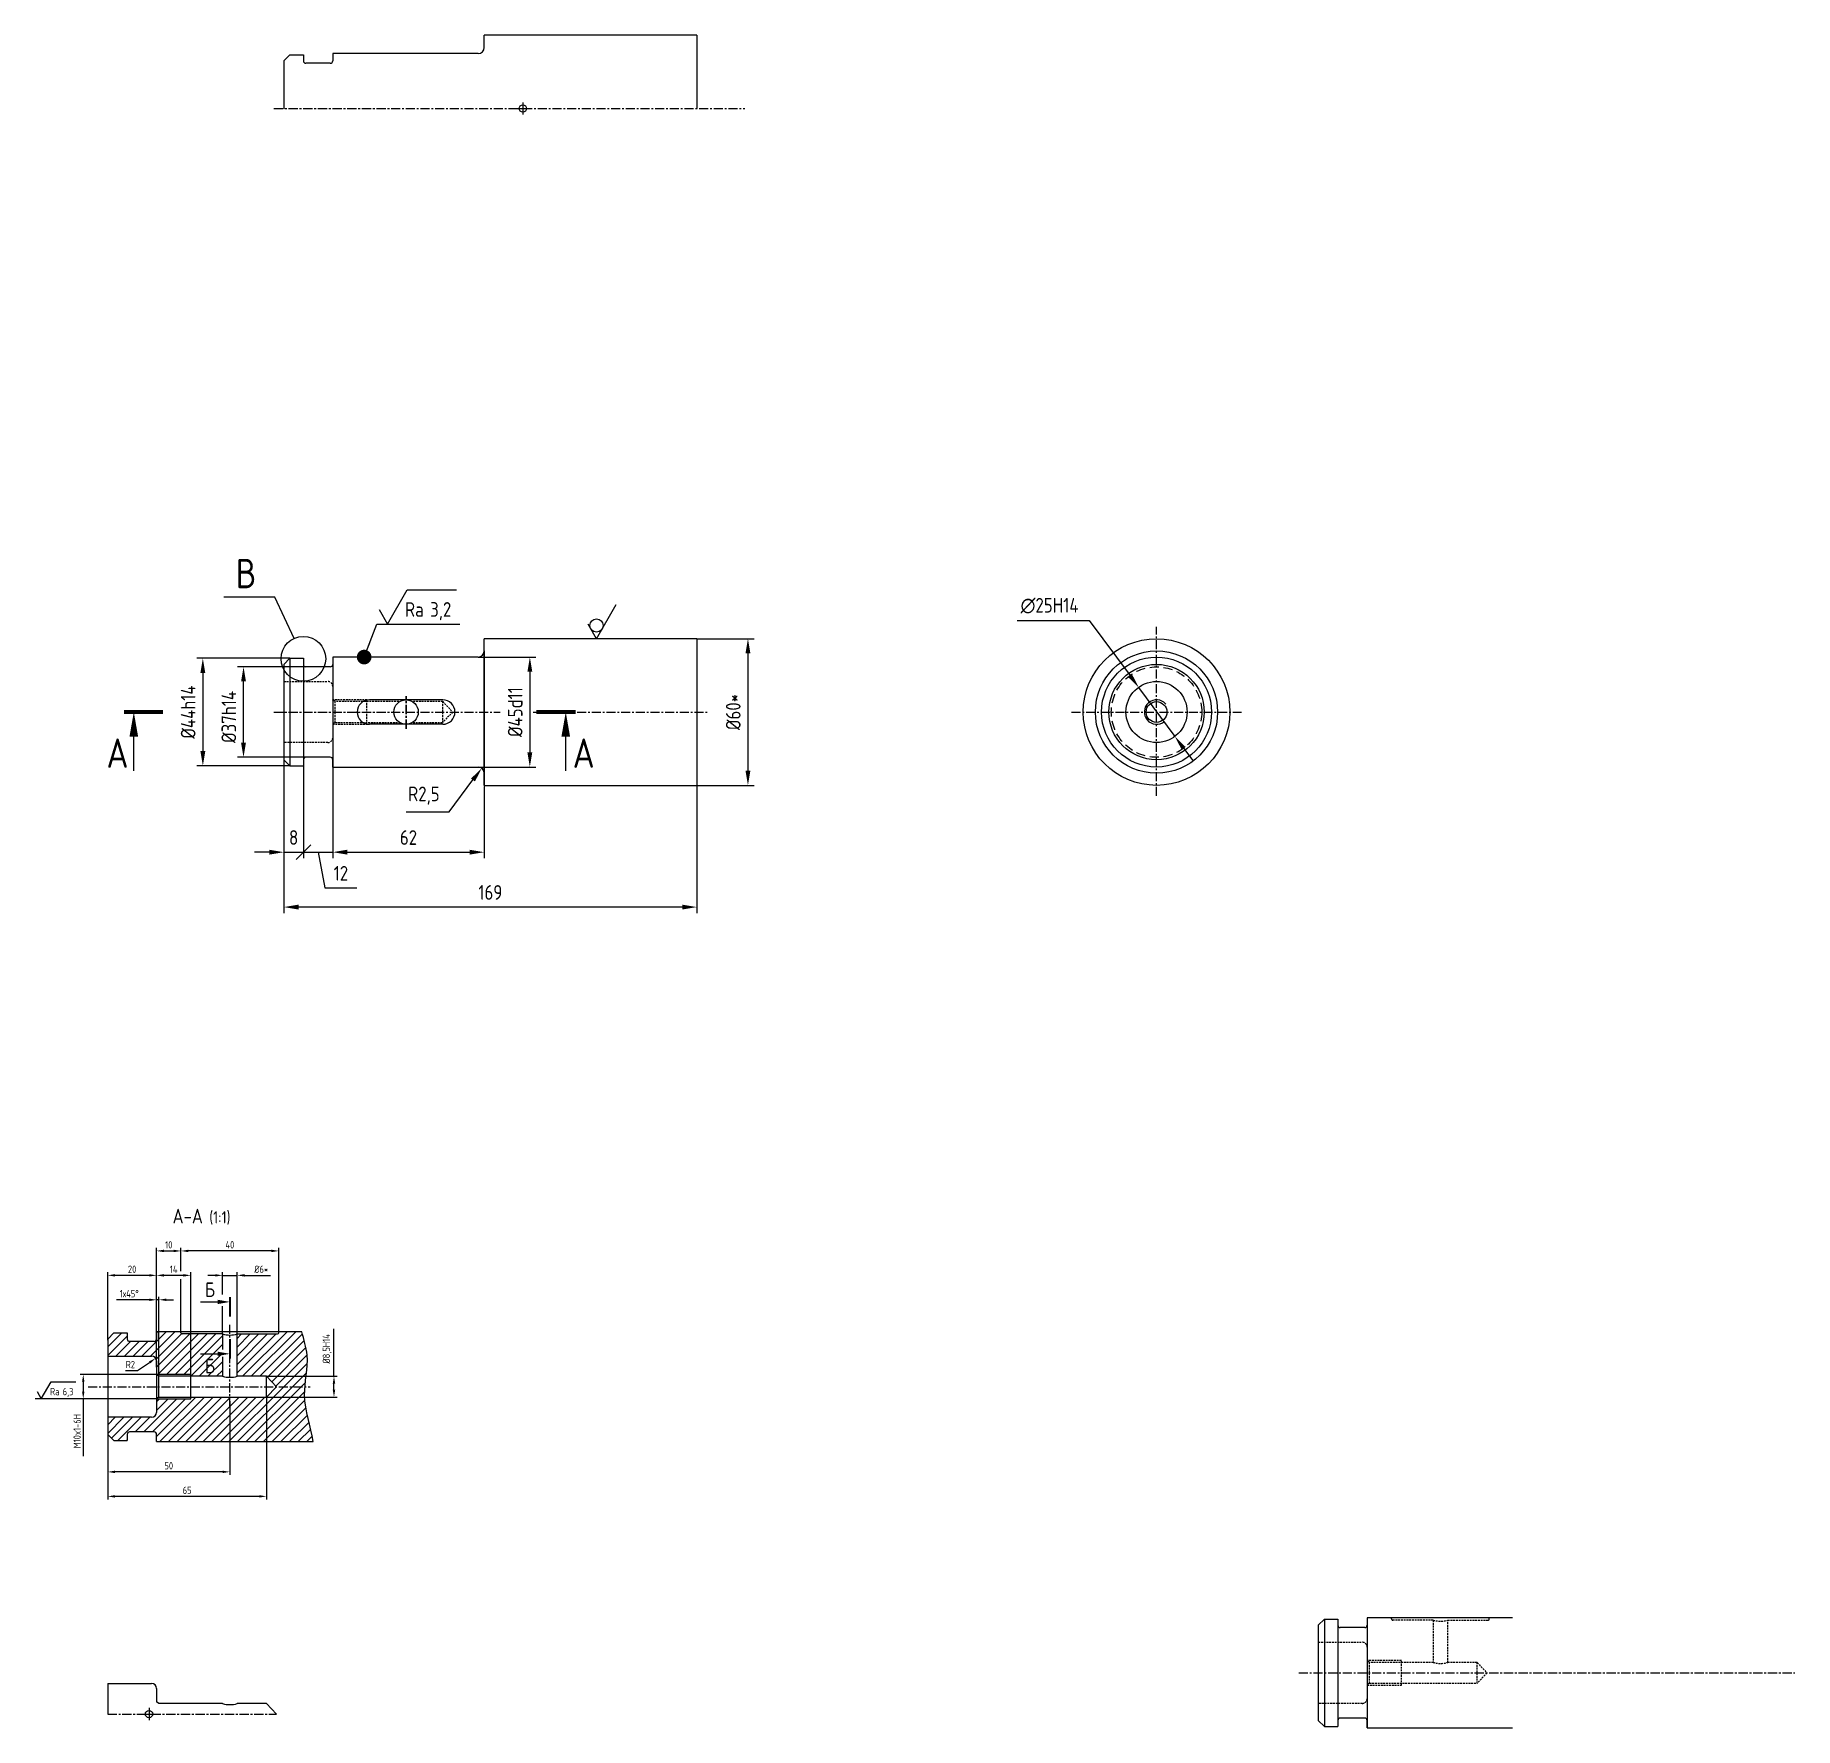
# Model space of a CAD drawing. Header units: millimetres. Extents: x -8691 to -7552, y 71657 to 72350.
# Drawn here: x -8272 to -7552, y 71657 to 72350 of the extents above; entities that cross this region are included whole.
import ezdxf
from ezdxf.enums import TextEntityAlignment as Align

# ---------------------------------------------------------------- set-up
doc = ezdxf.new("R2010")
doc.units = ezdxf.units.MM
doc.header["$LTSCALE"] = 3
doc.header["$MEASUREMENT"] = 0
doc.linetypes.add('CENTER', pattern=[2, 1.25, -0.25, 0.25, -0.25])
doc.linetypes.add('HIDDEN', pattern=[0.375, 0.25, -0.125])
for name, color, linetype in [('Bord', 1, 'Continuous'), ('CEN', 5, 'CENTER'), ('Cont', 6, 'Continuous'), ('DIM', 7, 'Continuous'), ('HATCH', 2, 'Continuous'), ('HIDE', 2, 'HIDDEN'), ('Text', 3, 'Continuous'), ('Textb', 6, 'Continuous')]:
    doc.layers.add(name, color=color, linetype=linetype)
doc.styles.add('Style1', font='romans.shx', dxfattribs={"width": 0.8})
doc.dimstyles.new('LIN2', dxfattribs={"dimtxt": 3, "dimasz": 3, "dimexe": 1.5, "dimexo": 0, "dimgap": 1.5, "dimtad": 1, "dimzin": 9, "dimtxsty": 'Style1', "dimcen": 0, "dimclrt": 3, "dimadec": 0, "dimazin": 0, "dimtfac": 0.67, "dimtmove": 0, "dimatfit": 3, "dimfxl": 1, "dimtolj": 1, "dimtzin": 9, "dimarcsym": 0})
doc.dimstyles.new('Lin_2.5', dxfattribs={"dimscale": 2.5, "dimtxt": 3, "dimasz": 3, "dimexe": 1.25, "dimexo": 0, "dimgap": 1.5, "dimtad": 1, "dimdec": 0, "dimrnd": 0.0005, "dimtxsty": 'Style1', "dimcen": 2.5, "dimclrt": 3, "dimadec": 0, "dimazin": 0, "dimtfac": 1, "dimtdec": 0, "dimtmove": 0, "dimatfit": 3, "dimldrblk": 'DOT', "dimfxl": 1, "dimarcsym": 0})
doc.dimstyles.new('Lin_2_1', dxfattribs={"dimscale": 2, "dimtxt": 3, "dimasz": 3, "dimexe": 1.25, "dimexo": 0, "dimgap": 1, "dimtad": 1, "dimtoh": 1, "dimdec": 0, "dimrnd": 0.0005, "dimtxsty": 'Style1', "dimcen": 2.5, "dimclrt": 3, "dimadec": 0, "dimazin": 0, "dimtfac": 1, "dimtdec": 0, "dimtmove": 0, "dimatfit": 3, "dimldrblk": 'DOT', "dimfxl": 1, "dimarcsym": 0})
doc.dimstyles.new('Lin_2_topach', dxfattribs={"dimscale": 2, "dimtxt": 3, "dimasz": 3, "dimexe": 1.25, "dimexo": 0, "dimgap": 1, "dimtad": 1, "dimdec": 3, "dimrnd": 0.0005, "dimtxsty": 'Style1', "dimcen": 2.5, "dimclrt": 3, "dimadec": 0, "dimazin": 0, "dimtfac": 1, "dimtdec": 3, "dimtmove": 0, "dimatfit": 3, "dimldrblk": 'DOT', "dimfxl": 1, "dimarcsym": 0})
doc.dimstyles.new('Rad', dxfattribs={"dimtxt": 3, "dimasz": 3, "dimexe": 1.25, "dimexo": 0, "dimgap": 1, "dimtad": 1, "dimtoh": 1, "dimdec": 3, "dimrnd": 0.0005, "dimtxsty": 'Style1', "dimcen": 2.5, "dimclrt": 3, "dimadec": 0, "dimazin": 0, "dimtfac": 1, "dimtdec": 3, "dimtmove": 0, "dimatfit": 3, "dimfxl": 1, "dimarcsym": 0})
doc.dimstyles.new('RAD2', dxfattribs={"dimtxt": 3, "dimasz": 3, "dimexe": 1.5, "dimexo": 0, "dimgap": 1.5, "dimtad": 2, "dimtoh": 1, "dimzin": 9, "dimdsep": 46, "dimtxsty": 'Style1', "dimcen": 0, "dimclrt": 3, "dimadec": 0, "dimazin": 0, "dimtfac": 1, "dimtix": 1, "dimtmove": 1, "dimatfit": 3, "dimfxl": 1, "dimtolj": 1, "dimtzin": 9, "dimarcsym": 0})
pattern_1 = [(45, (-152.0613, 0), (-1.76776695, 1.76776695), [])]

msp = doc.modelspace()

# ---------------------------------------------------------------- blocks, each defined once
blk = doc.blocks.new('*D22')
at = {"layer": 'Defpoints', "color": 0, "transparency": 16777216}
for p in [(-7820, 72083.08), (-7805.16, 72062.96)]:
    blk.add_point(p, dxfattribs=at)
at = {"layer": 'DIM', "color": 0, "lineweight": -2, "transparency": 16777216}
for p, q in [((-7869.75, 72110.52), (-7840.23, 72110.52)), ((-7840.23, 72110.52), (-7823.56, 72087.91)), ((-7805.16, 72062.96), (-7820, 72083.08)), ((-7801.6, 72058.14), (-7798.04, 72053.31))]:
    blk.add_line(p, q, dxfattribs=at)
at = {"layer": 'DIM', "color": 0, "transparency": 16777216}
for points in [[(-7822.76, 72088.51), (-7824.37, 72087.32), (-7820, 72083.08)], [(-7800.8, 72058.73), (-7802.41, 72057.54), (-7805.16, 72062.96)]]:
    blk.add_solid(points, dxfattribs=at)
at = {"layer": 'DIM', "color": 3, "transparency": 16777216, "insert": (-7856.49, 72116.52), "char_height": 6, "attachment_point": 5, "style": 'Style1'}
blk.add_mtext('\\A1;∅25H14', dxfattribs=at)
blk = doc.blocks.new('ZNAK17')
at = {"layer": 'Text', "style": 'Style1', "width": 0.8}
blk.add_attdef('1', (4.05, -1.31), '', height=3, dxfattribs=at)
at = {"layer": 'Textb', "style": 'Style1', "width": 0.8}
blk.add_attdef('А', text='', height=6, dxfattribs=at).set_placement((3.96, 0.07), align=Align.RIGHT)
blk.add_attdef('SC', (6.6, 0.07), '', height=5, dxfattribs=at)
blk = doc.blocks.new('ZNAK01')
at = {"layer": 'Textb', "style": 'Style1', "width": 0.8}
blk.add_attdef('А', text='', height=6, dxfattribs=at).set_placement((3.95, -0.02), align=Align.RIGHT)
blk.add_attdef('SC(1)', (5.07, -0.02), '', height=5, dxfattribs=at)
blk = doc.blocks.new('sherISO_04')
at = {"layer": 'Text'}
blk.add_line((4.04, 7), (14.12, 7), dxfattribs=at)
blk.add_lwpolyline([(-1.73, 3), (0, 0), (4.04, 7)], dxfattribs=at)
at = {"layer": 'Text', "style": 'Style1', "width": 0.8}
blk.add_text('Ra', height=3, dxfattribs=at).set_placement((3.58, 1.5))
blk.add_attdef('3,2', (8.73, 1.5), '', height=3, dxfattribs=at)
blk = doc.blocks.new('sherISO_09')
at = {"layer": 'Text'}
for q in [(4.04, 7), (-1.73, 3)]:
    blk.add_line((0, 0), q, dxfattribs=at)
blk.add_circle((0, 2.71), 1.35, dxfattribs=at)
blk = doc.blocks.new('*D29')
at = {"layer": 'Defpoints', "color": 0, "transparency": 16777216}
for p in [(-8000.81, 72103.01), (-8000.81, 72043.01), (-7979.91, 72043.01)]:
    blk.add_point(p, dxfattribs=at)
at = {"layer": 'DIM', "color": 0, "lineweight": -2, "transparency": 16777216}
for p, q in [((-8000.81, 72103.01), (-7977.41, 72103.01)), ((-7979.91, 72097.01), (-7979.91, 72049.01)), ((-8000.81, 72043.01), (-7977.41, 72043.01))]:
    blk.add_line(p, q, dxfattribs=at)
at = {"layer": 'DIM', "color": 0, "transparency": 16777216}
for points in [[(-7980.91, 72097.01), (-7978.91, 72097.01), (-7979.91, 72103.01)], [(-7980.91, 72049.01), (-7978.91, 72049.01), (-7979.91, 72043.01)]]:
    blk.add_solid(points, dxfattribs=at)
at = {"layer": 'DIM', "color": 3, "transparency": 16777216, "insert": (-7985.91, 72073.01), "char_height": 6, "attachment_point": 5, "rotation": 90, "style": 'Style1'}
blk.add_mtext('%%C60*', dxfattribs=at)
blk = doc.blocks.new('_Dot')
at = {"color": 0, "linetype": 'ByBlock', "lineweight": -2}
blk.add_line((-0.5, 0), (-1, 0), dxfattribs=at)
at = {"color": 0, "linetype": 'ByBlock', "const_width": 0.5}
blk.add_lwpolyline([(-0.25, 0, 1), (0.25, 0, 1)], format="xyb", close=True, dxfattribs=at)
blk = doc.blocks.new('*D30')
at = {"layer": 'Defpoints', "color": 0, "transparency": 16777216}
for p in [(-8186.32, 72091.52), (-8160.81, 72091.52), (-8160.81, 72054.52)]:
    blk.add_point(p, dxfattribs=at)
at = {"layer": 'DIM', "color": 0, "lineweight": -2, "transparency": 16777216}
for p, q in [((-8160.81, 72091.52), (-8188.82, 72091.52)), ((-8186.32, 72060.52), (-8186.32, 72085.52)), ((-8160.81, 72054.52), (-8188.82, 72054.52))]:
    blk.add_line(p, q, dxfattribs=at)
at = {"layer": 'DIM', "color": 0, "transparency": 16777216}
for points in [[(-8187.32, 72085.52), (-8185.32, 72085.52), (-8186.32, 72091.52)], [(-8187.32, 72060.52), (-8185.32, 72060.52), (-8186.32, 72054.52)]]:
    blk.add_solid(points, dxfattribs=at)
at = {"layer": 'DIM', "color": 3, "transparency": 16777216, "insert": (-8192.32, 72071.02), "char_height": 6, "attachment_point": 5, "rotation": 90, "style": 'Style1'}
blk.add_mtext('%%C37h14', dxfattribs=at)
blk = doc.blocks.new('*D31')
at = {"layer": 'Defpoints', "color": 0, "transparency": 16777216}
for p in [(-8167.31, 72095.02), (-8202.96, 72051.02), (-8167.31, 72051.02)]:
    blk.add_point(p, dxfattribs=at)
at = {"layer": 'DIM', "color": 0, "lineweight": -2, "transparency": 16777216}
for p, q in [((-8167.31, 72095.02), (-8205.46, 72095.02)), ((-8202.96, 72089.02), (-8202.96, 72057.02)), ((-8167.31, 72051.02), (-8205.46, 72051.02))]:
    blk.add_line(p, q, dxfattribs=at)
at = {"layer": 'DIM', "color": 0, "transparency": 16777216}
for points in [[(-8203.96, 72089.02), (-8201.96, 72089.02), (-8202.96, 72095.02)], [(-8203.96, 72057.02), (-8201.96, 72057.02), (-8202.96, 72051.02)]]:
    blk.add_solid(points, dxfattribs=at)
at = {"layer": 'DIM', "color": 3, "transparency": 16777216, "insert": (-8208.96, 72073.02), "char_height": 6, "attachment_point": 5, "rotation": 90, "style": 'Style1'}
blk.add_mtext('%%C44h14', dxfattribs=at)
blk = doc.blocks.new('RAZREZ07')
at = {"layer": 'Text'}
blk.add_lwpolyline([(0, 12), (0, 5)], dxfattribs=at)
blk.add_lwpolyline([(0, 0, 0, 1.76, 0), (0, 5, 1.76, 1.76, 0)], format="xyseb", dxfattribs=at)
at = {"layer": 'Text', "const_width": 0.8}
blk.add_lwpolyline([(-2, 0), (6, 0)], dxfattribs=at)
at = {"layer": 'Textb', "style": 'Style1', "width": 0.8}
blk.add_attdef('А', (-5.59, 5.4), '', height=6, dxfattribs=at)
blk = doc.blocks.new('*D32')
at = {"layer": 'Defpoints', "color": 0, "transparency": 16777216}
for p in [(-8090.31, 72095.52), (-8090.51, 72050.52), (-8069.15, 72050.52)]:
    blk.add_point(p, dxfattribs=at)
at = {"layer": 'DIM', "color": 0, "lineweight": -2, "transparency": 16777216}
for p, q in [((-8090.31, 72095.52), (-8066.65, 72095.52)), ((-8069.15, 72089.52), (-8069.15, 72056.52)), ((-8090.51, 72050.52), (-8066.65, 72050.52))]:
    blk.add_line(p, q, dxfattribs=at)
at = {"layer": 'DIM', "color": 0, "transparency": 16777216}
for points in [[(-8070.15, 72089.52), (-8068.15, 72089.52), (-8069.15, 72095.52)], [(-8070.15, 72056.52), (-8068.15, 72056.52), (-8069.15, 72050.52)]]:
    blk.add_solid(points, dxfattribs=at)
at = {"layer": 'DIM', "color": 3, "transparency": 16777216, "insert": (-8075.15, 72073.01), "char_height": 6, "attachment_point": 5, "rotation": 90, "style": 'Style1'}
blk.add_mtext('%%C45d11', dxfattribs=at)
blk = doc.blocks.new('*D33')
at = {"layer": 'Defpoints', "color": 0, "transparency": 16777216}
for p in [(-8090.31, 72048.02), (-8088.81, 72050.02)]:
    blk.add_point(p, dxfattribs=at)
at = {"layer": 'DIM', "color": 0, "lineweight": -2, "transparency": 16777216}
for p, q in [((-8102.2, 72032.25), (-8092.42, 72045.23)), ((-8119.82, 72032.25), (-8102.2, 72032.25))]:
    blk.add_line(p, q, dxfattribs=at)
at = {"layer": 'DIM', "color": 0, "transparency": 16777216}
blk.add_solid([(-8093.22, 72045.83), (-8091.62, 72044.62), (-8088.81, 72050.02)], dxfattribs=at)
at = {"layer": 'DIM', "color": 3, "transparency": 16777216, "insert": (-8112.51, 72038.82), "char_height": 6, "attachment_point": 5, "style": 'Style1'}
blk.add_mtext('\\A1;R2,5', dxfattribs=at)
blk = doc.blocks.new('*D34')
at = {"layer": 'Defpoints', "color": 0, "transparency": 16777216}
for p in [(-8149.81, 72050.52), (-8087.81, 72042.52), (-8087.81, 72015.68)]:
    blk.add_point(p, dxfattribs=at)
at = {"layer": 'DIM', "color": 0, "lineweight": -2, "transparency": 16777216}
for p, q in [((-8149.81, 72050.52), (-8149.81, 72013.18)), ((-8087.81, 72042.52), (-8087.81, 72013.18)), ((-8143.81, 72015.68), (-8093.81, 72015.68))]:
    blk.add_line(p, q, dxfattribs=at)
at = {"layer": 'DIM', "color": 0, "transparency": 16777216}
for points in [[(-8143.81, 72016.68), (-8143.81, 72014.68), (-8149.81, 72015.68)], [(-8093.81, 72016.68), (-8093.81, 72014.68), (-8087.81, 72015.68)]]:
    blk.add_solid(points, dxfattribs=at)
at = {"layer": 'DIM', "color": 3, "transparency": 16777216, "insert": (-8118.81, 72021.68), "char_height": 6, "attachment_point": 5, "style": 'Style1'}
blk.add_mtext('62', dxfattribs=at)
blk = doc.blocks.new('_OBLIQUE')
at = {"color": 0, "linetype": 'ByBlock'}
blk.add_line((-0.5, -0.5), (0.5, 0.5), dxfattribs=at)
blk = doc.blocks.new('*D35')
at = {"layer": 'Defpoints', "color": 0, "transparency": 16777216}
for p in [(-8169.81, 72053.52), (-8161.81, 72051.02), (-8161.81, 72015.68)]:
    blk.add_point(p, dxfattribs=at)
at = {"layer": 'DIM', "color": 0, "lineweight": -2, "transparency": 16777216}
for p, q in [((-8169.81, 72053.52), (-8169.81, 72013.18)), ((-8161.81, 72051.02), (-8161.81, 72013.18)), ((-8175.81, 72015.68), (-8181.81, 72015.68)), ((-8169.81, 72015.68), (-8161.81, 72015.68)), ((-8161.81, 72015.68), (-8155.81, 72015.68))]:
    blk.add_line(p, q, dxfattribs=at)
at = {"layer": 'DIM', "color": 0, "transparency": 16777216}
blk.add_solid([(-8175.81, 72016.68), (-8175.81, 72014.68), (-8169.81, 72015.68)], dxfattribs=at)
at = {"layer": 'DIM', "color": 0, "lineweight": -2, "transparency": 16777216, "xscale": 6, "yscale": 6, "zscale": 6, "rotation": 180}
blk.add_blockref('_OBLIQUE', (-8161.81, 72015.68), dxfattribs=at)
at = {"layer": 'DIM', "color": 3, "transparency": 16777216, "insert": (-8165.81, 72021.68), "char_height": 6, "attachment_point": 5, "style": 'Style1'}
blk.add_mtext('8', dxfattribs=at)
blk = doc.blocks.new('*D36')
at = {"layer": 'Defpoints', "color": 0, "transparency": 16777216}
for p in [(-8000.81, 72043.01), (-8169.81, 72013.18), (-8169.81, 71993.22)]:
    blk.add_point(p, dxfattribs=at)
at = {"layer": 'DIM', "color": 0, "lineweight": -2, "transparency": 16777216}
for p, q in [((-8000.81, 72043.01), (-8000.81, 71990.72)), ((-8169.81, 72013.18), (-8169.81, 71990.72)), ((-8006.81, 71993.22), (-8163.81, 71993.22))]:
    blk.add_line(p, q, dxfattribs=at)
at = {"layer": 'DIM', "color": 0, "transparency": 16777216}
for points in [[(-8163.81, 71994.22), (-8163.81, 71992.22), (-8169.81, 71993.22)], [(-8006.81, 71994.22), (-8006.81, 71992.22), (-8000.81, 71993.22)]]:
    blk.add_solid(points, dxfattribs=at)
at = {"layer": 'DIM', "color": 3, "transparency": 16777216, "insert": (-8085.31, 71999.22), "char_height": 6, "attachment_point": 5, "style": 'Style1'}
blk.add_mtext('169', dxfattribs=at)
blk = doc.blocks.new('*D37')
at = {"layer": 'Defpoints', "color": 0, "transparency": 16777216}
for p in [(-8161.81, 72051.02), (-8149.81, 72050.52), (-8149.81, 72015.68)]:
    blk.add_point(p, dxfattribs=at)
at = {"layer": 'DIM', "color": 0, "lineweight": -2, "transparency": 16777216}
for p, q in [((-8161.81, 72051.02), (-8161.81, 72013.18)), ((-8149.81, 72050.52), (-8149.81, 72013.18)), ((-8161.81, 72015.68), (-8149.81, 72015.68)), ((-8155.81, 72015.68), (-8153, 72001.05)), ((-8153, 72001.05), (-8139.92, 72001.05))]:
    blk.add_line(p, q, dxfattribs=at)
at = {"layer": 'DIM', "color": 0, "lineweight": -2, "transparency": 16777216, "xscale": 6, "yscale": 6, "zscale": 6, "rotation": 180}
blk.add_blockref('_OBLIQUE', (-8161.81, 72015.68), dxfattribs=at)
at = {"layer": 'DIM', "color": 3, "transparency": 16777216, "insert": (-8146.46, 72007.05), "char_height": 6, "attachment_point": 5, "style": 'Style1'}
blk.add_mtext('12', dxfattribs=at)
blk = doc.blocks.new('_None')
blk = doc.blocks.new('razrez01')
at = {"layer": 'Text'}
blk.add_lwpolyline([(-12, 0), (-5, 0)], dxfattribs=at)
blk.add_lwpolyline([(0, 0, 0, 1.76, 0), (-5, 0, 1.76, 1.76, 0)], format="xyseb", dxfattribs=at)
at = {"layer": 'Text', "const_width": 0.8}
blk.add_lwpolyline([(0, 2), (0, -6)], dxfattribs=at)
at = {"layer": 'Textb', "style": 'Style1', "width": 0.8}
blk.add_attdef('A', (-10.16, 2), '', height=6, dxfattribs=at)
blk = doc.blocks.new('*D39')
at = {"layer": 'Defpoints', "color": 0, "transparency": 16777216}
for p in [(-8188.9, 71842.53), (-8194.9, 71834.65), (-8188.9, 71818.54)]:
    blk.add_point(p, dxfattribs=at)
at = {"layer": 'DIM', "color": 0, "lineweight": -2, "transparency": 16777216}
for p, q in [((-8194.9, 71834.65), (-8194.9, 71843.78)), ((-8188.9, 71818.54), (-8188.9, 71843.78)), ((-8197.9, 71842.53), (-8200.9, 71842.53)), ((-8194.9, 71842.53), (-8188.9, 71842.53)), ((-8185.9, 71842.53), (-8175.3, 71842.53))]:
    blk.add_line(p, q, dxfattribs=at)
at = {"layer": 'DIM', "color": 0, "transparency": 16777216}
for points in [[(-8197.9, 71843.03), (-8197.9, 71842.03), (-8194.9, 71842.53)], [(-8185.9, 71843.03), (-8185.9, 71842.03), (-8188.9, 71842.53)]]:
    blk.add_solid(points, dxfattribs=at)
at = {"layer": 'DIM', "color": 3, "transparency": 16777216, "insert": (-8179.1, 71845.03), "char_height": 3, "attachment_point": 5, "style": 'Style1'}
blk.add_mtext('%%C6*', dxfattribs=at)
blk = doc.blocks.new('*D40')
at = {"layer": 'Defpoints', "color": 0, "transparency": 16777216}
for p in [(-8211.9, 71852.53), (-8221.9, 71843.78), (-8211.9, 71844.18)]:
    blk.add_point(p, dxfattribs=at)
at = {"layer": 'DIM', "color": 0, "lineweight": -2, "transparency": 16777216}
for p, q in [((-8221.9, 71843.78), (-8221.9, 71853.78)), ((-8218.9, 71852.53), (-8214.9, 71852.53)), ((-8211.9, 71844.18), (-8211.9, 71853.78))]:
    blk.add_line(p, q, dxfattribs=at)
at = {"layer": 'DIM', "color": 0, "transparency": 16777216}
for points in [[(-8218.9, 71853.03), (-8218.9, 71852.03), (-8221.9, 71852.53)], [(-8214.9, 71853.03), (-8214.9, 71852.03), (-8211.9, 71852.53)]]:
    blk.add_solid(points, dxfattribs=at)
at = {"layer": 'DIM', "color": 3, "transparency": 16777216, "insert": (-8216.9, 71855.03), "char_height": 3, "attachment_point": 5, "style": 'Style1'}
blk.add_mtext('10', dxfattribs=at)
blk = doc.blocks.new('*D41')
at = {"layer": 'Defpoints', "color": 0, "transparency": 16777216}
for p in [(-8211.9, 71852.53), (-8211.9, 71846.8), (-8171.9, 71819.48)]:
    blk.add_point(p, dxfattribs=at)
at = {"layer": 'DIM', "color": 0, "lineweight": -2, "transparency": 16777216}
for p, q in [((-8211.9, 71846.8), (-8211.9, 71853.78)), ((-8174.9, 71852.53), (-8208.9, 71852.53)), ((-8171.9, 71819.48), (-8171.9, 71853.78))]:
    blk.add_line(p, q, dxfattribs=at)
at = {"layer": 'DIM', "color": 0, "transparency": 16777216}
for points in [[(-8208.9, 71853.03), (-8208.9, 71852.03), (-8211.9, 71852.53)], [(-8174.9, 71853.03), (-8174.9, 71852.03), (-8171.9, 71852.53)]]:
    blk.add_solid(points, dxfattribs=at)
at = {"layer": 'DIM', "color": 3, "transparency": 16777216, "insert": (-8191.9, 71855.03), "char_height": 3, "attachment_point": 5, "style": 'Style1'}
blk.add_mtext('40', dxfattribs=at)
blk = doc.blocks.new('*D42')
at = {"layer": 'Defpoints', "color": 0, "transparency": 16777216}
for p in [(-8241.9, 71842.53), (-8241.9, 71815.98), (-8221.9, 71806.98)]:
    blk.add_point(p, dxfattribs=at)
at = {"layer": 'DIM', "color": 0, "lineweight": -2, "transparency": 16777216}
for p, q in [((-8241.9, 71815.98), (-8241.9, 71843.78)), ((-8221.9, 71806.98), (-8221.9, 71843.78)), ((-8224.9, 71842.53), (-8238.9, 71842.53))]:
    blk.add_line(p, q, dxfattribs=at)
at = {"layer": 'DIM', "color": 0, "transparency": 16777216}
for points in [[(-8238.9, 71843.03), (-8238.9, 71842.03), (-8241.9, 71842.53)], [(-8224.9, 71843.03), (-8224.9, 71842.03), (-8221.9, 71842.53)]]:
    blk.add_solid(points, dxfattribs=at)
at = {"layer": 'DIM', "color": 3, "transparency": 16777216, "insert": (-8231.9, 71845.03), "char_height": 3, "attachment_point": 5, "style": 'Style1'}
blk.add_mtext('20', dxfattribs=at)
blk = doc.blocks.new('*D43')
at = {"layer": 'Defpoints', "color": 0, "transparency": 16777216}
for p in [(-8220.9, 71832.53), (-8221.9, 71804.98), (-8220.9, 71798.73)]:
    blk.add_point(p, dxfattribs=at)
at = {"layer": 'DIM', "color": 0, "lineweight": -2, "transparency": 16777216}
for p, q in [((-8224.9, 71832.53), (-8238.25, 71832.53)), ((-8221.9, 71804.98), (-8221.9, 71833.78)), ((-8220.9, 71832.53), (-8221.9, 71832.53)), ((-8220.9, 71798.73), (-8220.9, 71833.78)), ((-8217.9, 71832.53), (-8214.9, 71832.53))]:
    blk.add_line(p, q, dxfattribs=at)
at = {"layer": 'DIM', "color": 0, "transparency": 16777216}
for points in [[(-8224.9, 71833.03), (-8224.9, 71832.03), (-8221.9, 71832.53)], [(-8217.9, 71833.03), (-8217.9, 71832.03), (-8220.9, 71832.53)]]:
    blk.add_solid(points, dxfattribs=at)
at = {"layer": 'DIM', "color": 3, "transparency": 16777216, "insert": (-8233.07, 71835.03), "char_height": 3, "attachment_point": 5, "style": 'Style1'}
blk.add_mtext('1х45%%D', dxfattribs=at)
blk = doc.blocks.new('*D44')
at = {"layer": 'Defpoints', "color": 0, "transparency": 16777216}
for p in [(-8221.9, 71842.53), (-8221.9, 71814.48), (-8207.9, 71799.48)]:
    blk.add_point(p, dxfattribs=at)
at = {"layer": 'DIM', "color": 0, "lineweight": -2, "transparency": 16777216}
for p, q in [((-8221.9, 71814.48), (-8221.9, 71843.78)), ((-8207.9, 71799.48), (-8207.9, 71843.78)), ((-8210.9, 71842.53), (-8218.9, 71842.53))]:
    blk.add_line(p, q, dxfattribs=at)
at = {"layer": 'DIM', "color": 0, "transparency": 16777216}
for points in [[(-8218.9, 71843.03), (-8218.9, 71842.03), (-8221.9, 71842.53)], [(-8210.9, 71843.03), (-8210.9, 71842.03), (-8207.9, 71842.53)]]:
    blk.add_solid(points, dxfattribs=at)
at = {"layer": 'DIM', "color": 3, "transparency": 16777216, "insert": (-8214.9, 71845.03), "char_height": 3, "attachment_point": 5, "style": 'Style1'}
blk.add_mtext('14', dxfattribs=at)
blk = doc.blocks.new('*D45')
at = {"layer": 'Defpoints', "color": 0, "transparency": 16777216}
for p in [(-8191.9, 71791.09), (-8241.9, 71777.48), (-8241.9, 71762.12)]:
    blk.add_point(p, dxfattribs=at)
at = {"layer": 'DIM', "color": 0, "lineweight": -2, "transparency": 16777216}
for p, q in [((-8191.9, 71791.09), (-8191.9, 71760.87)), ((-8241.9, 71777.48), (-8241.9, 71760.87)), ((-8194.9, 71762.12), (-8238.9, 71762.12))]:
    blk.add_line(p, q, dxfattribs=at)
at = {"layer": 'DIM', "color": 0, "transparency": 16777216}
for points in [[(-8238.9, 71762.62), (-8238.9, 71761.62), (-8241.9, 71762.12)], [(-8194.9, 71762.62), (-8194.9, 71761.62), (-8191.9, 71762.12)]]:
    blk.add_solid(points, dxfattribs=at)
at = {"layer": 'DIM', "color": 3, "transparency": 16777216, "insert": (-8216.9, 71764.62), "char_height": 3, "attachment_point": 5, "style": 'Style1'}
blk.add_mtext('50', dxfattribs=at)
blk = doc.blocks.new('*D46')
at = {"layer": 'Defpoints', "color": 0, "transparency": 16777216}
for p in [(-8176.9, 71792.73), (-8241.9, 71777.48), (-8241.9, 71752.1)]:
    blk.add_point(p, dxfattribs=at)
at = {"layer": 'DIM', "color": 0, "lineweight": -2, "transparency": 16777216}
for p, q in [((-8176.9, 71792.73), (-8176.9, 71750.85)), ((-8241.9, 71777.48), (-8241.9, 71750.85)), ((-8179.9, 71752.1), (-8238.9, 71752.1))]:
    blk.add_line(p, q, dxfattribs=at)
at = {"layer": 'DIM', "color": 0, "transparency": 16777216}
for points in [[(-8238.9, 71752.6), (-8238.9, 71751.6), (-8241.9, 71752.1)], [(-8179.9, 71752.6), (-8179.9, 71751.6), (-8176.9, 71752.1)]]:
    blk.add_solid(points, dxfattribs=at)
at = {"layer": 'DIM', "color": 3, "transparency": 16777216, "insert": (-8209.4, 71754.6), "char_height": 3, "attachment_point": 5, "style": 'Style1'}
blk.add_mtext('65', dxfattribs=at)
blk = doc.blocks.new('*D47')
at = {"layer": 'Defpoints', "color": 0, "transparency": 16777216}
for p in [(-8176.9, 71801.23), (-8149.3, 71801.23), (-8176.9, 71792.73)]:
    blk.add_point(p, dxfattribs=at)
at = {"layer": 'DIM', "color": 0, "lineweight": -2, "transparency": 16777216}
for p, q in [((-8149.3, 71801.23), (-8149.3, 71820.63)), ((-8176.9, 71801.23), (-8148.05, 71801.23)), ((-8149.3, 71795.73), (-8149.3, 71798.23)), ((-8176.9, 71792.73), (-8148.05, 71792.73))]:
    blk.add_line(p, q, dxfattribs=at)
at = {"layer": 'DIM', "color": 0, "transparency": 16777216}
for points in [[(-8149.8, 71798.23), (-8148.8, 71798.23), (-8149.3, 71801.23)], [(-8149.8, 71795.73), (-8148.8, 71795.73), (-8149.3, 71792.73)]]:
    blk.add_solid(points, dxfattribs=at)
at = {"layer": 'DIM', "color": 3, "transparency": 16777216, "insert": (-8152.09, 71812.43), "char_height": 3, "attachment_point": 5, "rotation": 90, "style": 'Style1'}
blk.add_mtext('%%C8,5H14', dxfattribs=at)
blk = doc.blocks.new('*D48')
at = {"layer": 'Defpoints', "color": 0, "transparency": 16777216}
for p in [(-8221.9, 71801.98), (-8251.9, 71791.98), (-8221.9, 71791.98)]:
    blk.add_point(p, dxfattribs=at)
at = {"layer": 'DIM', "color": 0, "lineweight": -2, "transparency": 16777216}
for p, q in [((-8221.9, 71801.98), (-8253.15, 71801.98)), ((-8251.9, 71798.98), (-8251.9, 71794.98)), ((-8221.9, 71791.98), (-8253.15, 71791.98)), ((-8251.9, 71791.98), (-8251.9, 71768.58))]:
    blk.add_line(p, q, dxfattribs=at)
at = {"layer": 'DIM', "color": 0, "transparency": 16777216}
for points in [[(-8252.4, 71798.98), (-8251.4, 71798.98), (-8251.9, 71801.98)], [(-8252.4, 71794.98), (-8251.4, 71794.98), (-8251.9, 71791.98)]]:
    blk.add_solid(points, dxfattribs=at)
at = {"layer": 'DIM', "color": 3, "transparency": 16777216, "insert": (-8254.4, 71778.78), "char_height": 3, "attachment_point": 5, "rotation": 90, "style": 'Style1'}
blk.add_mtext('M10x1-6H', dxfattribs=at)
blk = doc.blocks.new('sherISO_03')
at = {"layer": 'Text'}
blk.add_line((4.04, 7), (14.12, 7), dxfattribs=at)
blk.add_lwpolyline([(-1.73, 3), (0, 0), (4.04, 7)], dxfattribs=at)
at = {"layer": 'Text', "style": 'Style1', "width": 0.8}
blk.add_text('Ra', height=3, dxfattribs=at).set_placement((3.58, 1.5))
blk.add_attdef('6,3', (8.73, 1.5), '', height=3, dxfattribs=at)
blk = doc.blocks.new('*D49')
at = {"layer": 'Defpoints', "color": 0, "transparency": 16777216}
for p in [(-8223.9, 71807.48), (-8222.25, 71808.61)]:
    blk.add_point(p, dxfattribs=at)
at = {"layer": 'DIM', "color": 0, "lineweight": -2, "transparency": 16777216}
for p, q in [((-8234.56, 71803.55), (-8229.67, 71803.55)), ((-8229.67, 71803.55), (-8224.73, 71806.92))]:
    blk.add_line(p, q, dxfattribs=at)
at = {"layer": 'DIM', "color": 0, "transparency": 16777216}
blk.add_solid([(-8225.01, 71807.33), (-8224.45, 71806.51), (-8222.25, 71808.61)], dxfattribs=at)
at = {"layer": 'DIM', "color": 3, "transparency": 16777216, "insert": (-8232.61, 71806.05), "char_height": 3, "attachment_point": 5, "style": 'Style1'}
blk.add_mtext('R2', dxfattribs=at)

# ---------------------------------------------------------------- dimensions: what is measured, and where the dimension line sits
at = {"layer": 'DIM'}
dim = msp.add_diameter_dim_2p(p1=(-7805.1647, 72062.9643), p2=(-7820.0033, 72083.0843), text='<>H14', dimstyle='LIN2', override={"dimscale": 2, "dimtoh": 1, "dimtmove": 1}, dxfattribs=at)
dim.commit()
dim.dimension.update_dxf_attribs({"geometry": '*D22', "text_midpoint": (-7840.2341, 72110.5159), "dimtype": 163})
for base, p1, p2, text, dimstyle, override, picture, middle in [((-7979.9125, 72043.009), (-8000.8129, 72103.009), (-8000.8129, 72043.009), '%%C<>*', 'Lin_2.5', {"dimscale": 2}, '*D29', (-7985.9125, 72073.009)), ((-8202.9587, 72051.0219), (-8167.3129, 72095.0219), (-8167.3129, 72051.0219), '%%C<>h14', 'Lin_2.5', {"dimscale": 2}, '*D31', (-8208.9587, 72073.0219)), ((-8149.3009, 71801.2345), (-8176.9031, 71792.7318), (-8176.9031, 71801.2345), '%%C<>H14', 'Lin_2_topach', {"dimscale": 1, "dimgap": 1, "dimdec": 1, "dimtol": 0, "dimlim": 0, "dimtp": 0.15, "dimtm": 1e-09, "dimtfac": 0.67}, '*D47', (-8152.0866, 71812.4345)), ((-8251.9031, 71791.9771), (-8221.9031, 71801.9771), (-8221.9031, 71791.9771), 'M10x1-6H', 'Lin_2_topach', {"dimscale": 1}, '*D48', (-8254.4031, 71778.7771))]:
    dim = msp.add_linear_dim(base=base, p1=p1, p2=p2, angle=90, text=text, dimstyle=dimstyle, override=override, dxfattribs=at)
    dim.commit()
    dim.dimension.update_dxf_attribs({"geometry": picture, "text_midpoint": middle})
for base, p1, p2, angle, text, picture, middle in [((-8069.1477, 72050.5219), (-8090.3129, 72095.5219), (-8090.5129, 72050.5219), 90, '%%C<>d11', '*D32', (-8069.1477, 72073.009)), ((-8186.3184, 72091.5219), (-8160.8129, 72054.5219), (-8160.8129, 72091.5219), 270, '%%C<>h14', '*D30', (-8186.3184, 72071.0219))]:
    dim = msp.add_linear_dim(base=base, p1=p1, p2=p2, angle=angle, text=text, dimstyle='Lin_2.5', override={"dimscale": 2}, dxfattribs=at)
    dim.commit()
    dim.dimension.update_dxf_attribs({"geometry": picture, "text_midpoint": middle, "dimtype": 160})
for base, p1, p2, override, picture, middle in [((-8161.8129, 72015.6789), (-8169.8129, 72053.5219), (-8161.8129, 72051.0219), {"dimscale": 2, "dimblk2": 'OBLIQUE', "dimsah": 1}, '*D35', (-8165.8129, 72015.6789)), ((-8149.8129, 72015.6789), (-8161.8129, 72051.0219), (-8149.8129, 72050.5219), {"dimscale": 2, "dimblk1": 'OBLIQUE', "dimblk2": 'None', "dimsah": 1, "dimtmove": 1}, '*D37', (-8150.0028, 72001.0495)), ((-8169.8129, 71993.2246), (-8000.8129, 72043.009), (-8169.8129, 72013.1789), {"dimscale": 2}, '*D36', (-8085.3129, 71993.2246))]:
    dim = msp.add_linear_dim(base=base, p1=p1, p2=p2, dimstyle='Lin_2.5', override=override, dxfattribs=at)
    dim.commit()
    dim.dimension.update_dxf_attribs({"geometry": picture, "text_midpoint": middle, "dimtype": 160})
for base, p1, p2, dimstyle, override, picture, middle in [((-8087.8129, 72015.6789), (-8149.8129, 72050.5219), (-8087.8129, 72042.5219), 'Lin_2.5', {"dimscale": 2}, '*D34', (-8118.8129, 72021.6789)), ((-8211.9031, 71852.5317), (-8221.9031, 71843.7817), (-8211.9031, 71844.1809), 'Lin_2_1', {"dimscale": 1}, '*D40', (-8216.9031, 71855.0317)), ((-8211.9031, 71852.5317), (-8171.9031, 71819.4818), (-8211.9031, 71846.8004), 'Lin_2_1', {"dimscale": 1}, '*D41', (-8191.9031, 71855.0317)), ((-8241.9031, 71842.5317), (-8221.9031, 71806.9818), (-8241.9031, 71815.9818), 'Lin_2_topach', {"dimscale": 1}, '*D42', (-8231.9031, 71845.0317)), ((-8221.9031, 71842.5317), (-8207.9031, 71799.4818), (-8221.9031, 71814.4818), 'Lin_2_topach', {"dimscale": 1}, '*D44', (-8214.9031, 71845.0317)), ((-8241.9031, 71752.104), (-8176.9031, 71792.7318), (-8241.9031, 71777.4818), 'Lin_2_topach', {"dimscale": 1}, '*D46', (-8209.4031, 71754.604)), ((-8241.9031, 71762.116), (-8191.9031, 71791.0921), (-8241.9031, 71777.4818), 'Lin_2_topach', {"dimscale": 1}, '*D45', (-8216.9031, 71764.616))]:
    dim = msp.add_linear_dim(base=base, p1=p1, p2=p2, dimstyle=dimstyle, override=override, dxfattribs=at)
    dim.commit()
    dim.dimension.update_dxf_attribs({"geometry": picture, "text_midpoint": middle})
for center, mpoint, dimstyle, override, picture, middle in [((-8090.3129, 72048.0219), (-8088.8084, 72050.0185), 'RAD2', {"dimscale": 2, "dimdsep": 44}, '*D33', (-8102.1952, 72032.2533)), ((-8223.9031, 71807.4818), (-8222.2509, 71808.6089), 'Rad', {"dimtmove": 1}, '*D49', (-8229.6696, 71803.548))]:
    dim = msp.add_radius_dim(center=center, mpoint=mpoint, dimstyle=dimstyle, override=override, dxfattribs=at)
    dim.commit()
    dim.dimension.update_dxf_attribs({"geometry": picture, "text_midpoint": middle, "dimtype": 164})
dim = msp.add_linear_dim(base=(-8188.9031, 71842.5317), p1=(-8194.9031, 71834.6466), p2=(-8188.9031, 71818.5443), text='%%C<>*', dimstyle='Lin_2_topach', override={"dimscale": 1}, dxfattribs=at)
dim.commit()
dim.dimension.update_dxf_attribs({"geometry": '*D39', "text_midpoint": (-8179.1031, 71845.0317)})
dim = msp.add_linear_dim(base=(-8220.9031, 71832.5317), p1=(-8221.9031, 71804.9818), p2=(-8220.9031, 71798.7274), text='<>х45%%D', dimstyle='Lin_2_1', override={"dimscale": 1}, dxfattribs=at)
dim.commit()
dim.dimension.update_dxf_attribs({"geometry": '*D43', "text_midpoint": (-8233.0745, 71832.5317), "dimtype": 160})

# ---------------------------------------------------------------- hatches: boundary and pattern name
at = {"layer": 'HATCH'}
h = msp.add_hatch(dxfattribs=at)
h.set_pattern_fill('ANSI31', color=256, scale=20, style=0)
h.set_pattern_definition(pattern_1)
h.paths.add_polyline_path([(-8194.9031, 71818.5443), (-8211.4031, 71818.5443, -0.41421356), (-8211.9031, 71819.0443), (-8211.9031, 71819.4818), (-8221.9031, 71819.4818), (-8221.9033, 71816.5047, -0.42095504), (-8222.9031, 71815.4818), (-8232.9031, 71815.4818, -0.41421356), (-8233.9031, 71816.4818), (-8233.9031, 71818.9818), (-8239.4031, 71818.9818), (-8241.9031, 71816.4818), (-8241.9031, 71809.4818), (-8223.9031, 71809.4818, -0.41421356), (-8221.9031, 71807.4818), (-8221.9031, 71801.9771), (-8207.9031, 71801.9818), (-8207.9031, 71801.2295), (-8194.9031, 71801.2316)])
edge = h.paths.add_edge_path()
edge.add_spline(control_points=[(-8161.185, 71796.9689), (-8160.8143, 71801.2905), (-8159.1572, 71808.9286), (-8161.7118, 71816.2919), (-8162.4031, 71819.4818)], knot_values=[63.02643144, 63.02643144, 63.02643144, 63.02643144, 75.98203038, 85.78344912, 85.78344912, 85.78344912, 85.78344912], degree=3, periodic=0)
edge.add_line((-8162.4031, 71819.4818), (-8171.9031, 71819.4818))
edge.add_line((-8171.9031, 71819.4818), (-8171.9031, 71819.0443))
edge.add_arc((-8172.4031, 71819.0443), 0.5, 270, 360, ccw=False)
edge.add_line((-8172.4031, 71818.5443), (-8188.9031, 71818.5443))
edge.add_line((-8188.9031, 71818.5443), (-8188.9031, 71801.2326))
edge.add_line((-8188.9031, 71801.2326), (-8176.9031, 71801.2345))
edge.add_line((-8176.9031, 71801.2345), (-8176.9031, 71801.2318))
edge.add_line((-8176.9031, 71801.2318), (-8172.8113, 71796.9689))
edge.add_line((-8172.8113, 71796.9689), (-8161.185, 71796.9689))
h.paths.add_polyline_path([(-8202.6488, 71800.9278), (-8195.7631, 71800.9278), (-8195.7631, 71809.9278), (-8202.6488, 71809.9278)], flags=9)
h = msp.add_hatch(dxfattribs=at)
h.set_pattern_fill('ANSI31', color=256, scale=20, style=0)
h.set_pattern_definition(pattern_1)
edge = h.paths.add_edge_path()
edge.add_spline(control_points=[(-8157.8497, 71774.4818), (-8158.6435, 71780.8108), (-8161.6633, 71788.2114), (-8161.2859, 71795.7922), (-8161.185, 71796.9689)], knot_values=[40.26183576, 40.26183576, 40.26183576, 40.26183576, 59.49874569, 63.02643144, 63.02643144, 63.02643144, 63.02643144], degree=3, periodic=0)
edge.add_line((-8161.185, 71796.9689), (-8172.8237, 71796.9689))
edge.add_line((-8172.8237, 71796.9689), (-8176.9031, 71792.7318))
edge.add_line((-8176.9031, 71792.7318), (-8207.9031, 71792.7318))
edge.add_line((-8207.9031, 71792.7318), (-8207.9031, 71791.9818))
edge.add_line((-8207.9031, 71791.9818), (-8221.9031, 71791.9818))
edge.add_line((-8221.9031, 71791.9818), (-8221.9031, 71786.4818))
edge.add_arc((-8223.9031, 71786.4818), 2, 270, 360, ccw=False)
edge.add_line((-8223.9031, 71784.4818), (-8241.9031, 71784.4818))
edge.add_line((-8241.9031, 71784.4818), (-8241.9031, 71777.4818))
edge.add_line((-8241.9031, 71777.4818), (-8239.4031, 71774.9818))
edge.add_line((-8239.4031, 71774.9818), (-8233.9031, 71774.9818))
edge.add_line((-8233.9031, 71774.9818), (-8233.9031, 71777.4818))
edge.add_arc((-8232.9031, 71777.4818), 1, 90, 180, ccw=False)
edge.add_line((-8232.9031, 71778.4818), (-8222.9031, 71778.4818))
edge.add_arc((-8222.9031, 71777.4818), 1, -0.1522034, 90, ccw=False)
edge.add_line((-8221.9031, 71777.4791), (-8221.9071, 71774.4818))
edge.add_line((-8221.9071, 71774.4818), (-8157.8497, 71774.4818))

# ---------------------------------------------------------------- linework, layer by layer
at = {"layer": 'Bord'}
for p, q in [((-8207.9031, 71801.9818), (-8221.9034, 71801.9771)), ((-8220.9031, 71801.2274), (-8221.9031, 71801.9771)), ((-8221.9031, 71791.9818), (-8207.9031, 71791.9818))]:
    msp.add_line(p, q, dxfattribs=at)
msp.add_arc((-7812.7236, 72073.0219), 5, 41.0333287, 310.1304577, dxfattribs=at)
msp.add_open_spline([(-8157.8497, 71774.4818), (-8158.6435, 71780.8108), (-8163.3819, 71792.4232), (-8158.7612, 71807.7872), (-8161.7118, 71816.2919), (-8162.4031, 71819.4818)], degree=3, knots=[40.26183576, 40.26183576, 40.26183576, 40.26183576, 59.49874569, 75.98203038, 85.78344912, 85.78344912, 85.78344912, 85.78344912], dxfattribs=at)
at = {"layer": 'CEN'}
for p, q in [((-8173.898, 72319.9674), (-7981.1382, 72319.9674)), ((-7812.7236, 72038.6866), (-7812.7236, 72107.8839)), ((-8119.8129, 72066.1995), (-8119.8129, 72079.5101)), ((-8119.5929, 72066.1995), (-8119.5929, 72079.5101)), ((-8173.898, 72073.0219), (-8081.3193, 72073.0219)), ((-8067.8004, 72073.0219), (-7995.8038, 72073.0219)), ((-7847.551, 72073.0219), (-7777.8961, 72073.0219)), ((-8191.9031, 71788.6207), (-8191.9031, 71822.2209)), ((-8249.9031, 71796.9689), (-8159.0818, 71796.9689)), ((-7754.5418, 71679.8891), (-7551.5418, 71679.8891)), ((-8241.9031, 71663.0309), (-8172.8237, 71663.0309))]:
    msp.add_line(p, q, dxfattribs=at)
at = {"layer": 'Cont'}
for p, q in [((-8087.8129, 72344.9674), (-8087.8129, 72349.9674)), ((-8000.8129, 72349.9545), (-8087.8129, 72349.9545)), ((-8087.8129, 72344.9674), (-8087.8129, 72349.9545)), ((-8000.8129, 72349.9545), (-8000.8129, 72319.9674)), ((-8167.3129, 72341.9674), (-8169.8129, 72339.4674)), ((-8167.3129, 72341.9674), (-8161.8129, 72341.9674)), ((-8161.8129, 72341.9674), (-8161.8129, 72339.4674)), ((-8149.8129, 72342.4674), (-8149.8132, 72339.4443)), ((-8090.3129, 72342.4674), (-8149.8129, 72342.4674)), ((-8169.8129, 72339.4674), (-8169.8129, 72319.9674)), ((-8150.8129, 72338.4674), (-8160.8129, 72338.4674)), ((-8087.8129, 72098.0219), (-8087.8129, 72103.0219)), ((-8000.8129, 72103.009), (-8087.8129, 72103.009)), ((-8087.8129, 72043.009), (-8087.8129, 72103.009)), ((-8000.8129, 72103.009), (-8000.8129, 72043.009)), ((-8149.8129, 72095.5219), (-8149.8169, 72050.5219)), ((-8090.3129, 72095.5219), (-8149.8129, 72095.5219)), ((-8087.8129, 72098.0219), (-8087.8129, 72047.9961)), ((-8167.3129, 72095.0219), (-8169.8129, 72092.5219)), ((-8169.8129, 72092.5219), (-8169.8129, 72053.5219)), ((-8167.3129, 72095.0219), (-8167.3129, 72051.0219)), ((-8167.3129, 72095.0219), (-8161.8129, 72095.0219)), ((-8161.8129, 72095.0219), (-8161.8129, 72053.5219)), ((-8150.8129, 72091.5219), (-8160.8129, 72091.5219)), ((-8104.8051, 72078.0219), (-8134.8208, 72078.0219)), ((-8104.8051, 72068.0219), (-8134.8208, 72068.0219)), ((-8169.8129, 72053.5219), (-8167.3129, 72051.0219)), ((-8161.8129, 72053.5219), (-8161.8129, 72051.0219)), ((-8150.8129, 72054.5219), (-8160.8129, 72054.5219)), ((-8149.8169, 72050.5219), (-8149.8129, 72053.5219)), ((-8167.3129, 72051.0219), (-8161.8129, 72051.0219)), ((-8149.8169, 72050.5219), (-8090.3129, 72050.5219)), ((-8087.8129, 72048.0219), (-8087.8129, 72043.0219)), ((-8087.8129, 72043.009), (-8000.8129, 72043.009)), ((-8239.4031, 71818.9818), (-8241.9031, 71816.4818)), ((-8241.9031, 71816.4818), (-8241.9031, 71777.4818)), ((-8239.4031, 71818.9818), (-8233.9031, 71818.9818)), ((-8233.9031, 71818.9818), (-8233.9031, 71816.4818)), ((-8222.9031, 71815.4818), (-8232.9031, 71815.4818)), ((-8221.9031, 71819.4818), (-8221.9033, 71816.4587)), ((-8162.4031, 71819.4818), (-8221.9031, 71819.4818)), ((-8211.9031, 71819.0443), (-8211.9031, 71819.4818)), ((-8194.9031, 71818.5443), (-8211.4031, 71818.5443)), ((-8194.9031, 71818.5443), (-8194.9031, 71812.1622)), ((-8188.9031, 71801.2326), (-8188.9031, 71818.5443)), ((-8188.9031, 71818.5443), (-8172.4031, 71818.5443)), ((-8171.9031, 71819.0443), (-8171.9031, 71819.4818)), ((-8241.9031, 71809.4818), (-8223.9031, 71809.4818)), ((-8221.9041, 71807.5468), (-8221.906, 71786.3735)), ((-8221.9031, 71807.4818), (-8221.9031, 71786.4818)), ((-8194.9031, 71809.1298), (-8194.9031, 71801.2387)), ((-8194.8782, 71801.2316), (-8220.9031, 71801.2274)), ((-8220.9031, 71792.7318), (-8220.9031, 71801.2274)), ((-8207.9031, 71791.9818), (-8207.9031, 71801.9818)), ((-8176.9031, 71801.2345), (-8188.9246, 71801.2326)), ((-8176.9031, 71792.7318), (-8176.9031, 71801.2345)), ((-8176.9031, 71801.2345), (-8172.8237, 71796.9689)), ((-8172.8237, 71796.9689), (-8176.9031, 71792.7318)), ((-8220.9031, 71792.7361), (-8221.9031, 71791.9864)), ((-8220.9031, 71792.7318), (-8176.9031, 71792.7318)), ((-8223.9031, 71784.4818), (-8241.9031, 71784.4818)), ((-8241.9031, 71777.4818), (-8239.4031, 71774.9818)), ((-8239.4031, 71774.9818), (-8233.9031, 71774.9818)), ((-8233.9031, 71777.4818), (-8233.9031, 71774.9818)), ((-8222.9031, 71778.4818), (-8232.9031, 71778.4818)), ((-8221.9071, 71774.4818), (-8221.9031, 71777.4818)), ((-8221.9071, 71774.4818), (-8157.8497, 71774.4818)), ((-7744.0418, 71701.9019), (-7746.5418, 71699.4019)), ((-7744.0418, 71701.9019), (-7744.0418, 71657.9019)), ((-7744.0418, 71701.9019), (-7738.5418, 71701.9019)), ((-7738.5418, 71701.9019), (-7738.5418, 71660.4019)), ((-7726.5418, 71702.4019), (-7726.5458, 71657.4019)), ((-7667.0418, 71702.4019), (-7726.5418, 71702.4019)), ((-7746.5418, 71699.4019), (-7746.5418, 71660.4019)), ((-7727.5418, 71698.4019), (-7737.5418, 71698.4019)), ((-8241.9031, 71675.5438), (-8241.9031, 71663.0309)), ((-8241.9031, 71675.5438), (-8223.9031, 71675.5438)), ((-8221.9031, 71673.5438), (-8221.9031, 71668.0391)), ((-8220.9031, 71667.2894), (-8221.9031, 71668.0391)), ((-8194.8782, 71667.2936), (-8220.9031, 71667.2894)), ((-8176.9031, 71667.2965), (-8188.9246, 71667.2946)), ((-8176.9031, 71667.2965), (-8172.8237, 71663.0309)), ((-7746.5418, 71660.4019), (-7744.0418, 71657.9019)), ((-7744.0418, 71657.9019), (-7738.5418, 71657.9019)), ((-7738.5418, 71660.4019), (-7738.5418, 71657.9019)), ((-7727.5418, 71661.4019), (-7737.5418, 71661.4019)), ((-7726.5458, 71657.4019), (-7726.5418, 71660.4019)), ((-7726.5458, 71657.4019), (-7667.0418, 71657.4019))]:
    msp.add_line(p, q, dxfattribs=at)
at = {"layer": 'Cont', "color": 2}
for p, q in [((-8074.503, 72319.9674), (-8069.503, 72319.9674)), ((-8074.503, 72319.9674), (-8069.503, 72319.9674)), ((-8072.003, 72322.4674), (-8072.003, 72317.4674)), ((-8072.003, 72322.4674), (-8072.003, 72317.4674)), ((-8224.9787, 71665.5309), (-8224.9787, 71660.5309)), ((-8227.4787, 71663.0309), (-8222.4787, 71663.0309))]:
    msp.add_line(p, q, dxfattribs=at)
for centre in [(-8072.003, 72319.9674), (-8072.003, 72319.9674), (-8224.9787, 71663.0309)]:
    msp.add_circle(centre, 1.5, dxfattribs=at)
at = {"layer": 'Cont'}
for centre, radius in [((-7812.7236, 72073.0219), 30), ((-7812.7236, 72073.0219), 25), ((-7812.7236, 72073.0219), 22.5), ((-7812.7236, 72073.0219), 19.5), ((-7812.7236, 72073.0219), 12.5), ((-8119.8129, 72073.0219), 5), ((-7812.7236, 72073.0219), 4.25)]:
    msp.add_circle(centre, radius, dxfattribs=at)
for centre, radius, start, end in [((-8090.3129, 72344.9674), 2.5, 270, 0), ((-8160.8129, 72339.4674), 1, 180, 270), ((-8150.8129, 72339.4674), 1, 270, 0), ((-8090.3129, 72098.0219), 2.5, 270, 0), ((-8160.8129, 72092.5219), 1, 180, 270), ((-8150.8129, 72092.5219), 1, 270, 0), ((-8134.8208, 72073.0219), 5, 90, 270), ((-8134.8208, 72073.0219), 5, 90, 270), ((-8104.8051, 72073.0219), 5, 270, 90), ((-8104.8051, 72073.0219), 5, 270, 90), ((-8160.8129, 72053.5219), 1, 90, 180), ((-8150.8129, 72053.5219), 1, 0, 90), ((-8090.3129, 72048.0219), 2.5, 0, 90), ((-8232.9031, 71816.4818), 1, 180, 270), ((-8222.9031, 71816.4818), 1, 270, 0), ((-8211.4031, 71819.0443), 0.5, 180, 270), ((-8191.9031, 71829.0754), 10.95, 254.0992624, 285.9007376), ((-8172.4031, 71819.0443), 0.5, 270, 0), ((-8223.9031, 71807.4818), 2, 0, 90), ((-8191.9031, 71811.7698), 10.95, 254.0992624, 285.9007376), ((-8223.9031, 71786.4818), 2, 270, 0), ((-8232.9031, 71777.4818), 1, 90, 180), ((-8222.9031, 71777.4818), 1, 0, 90), ((-7737.5418, 71699.4019), 1, 180, 270), ((-7727.5418, 71699.4019), 1, 270, 0), ((-8223.9031, 71673.5438), 2, 0, 90), ((-8191.9031, 71677.8317), 10.95, 254.0992624, 285.9007376), ((-7737.5418, 71660.4019), 1, 90, 180), ((-7727.5418, 71660.4019), 1, 0, 90)]:
    msp.add_arc(centre, radius, start, end, dxfattribs=at)
at = {"layer": 'DIM'}
for p, q in [((-8173.4687, 72119.9754), (-8194.4127, 72119.9754)), ((-8165.6574, 72103.1091), (-8173.4687, 72119.9754)), ((-8211.9031, 71819.4818), (-8211.9031, 71840.9514)), ((-8194.9031, 71818.5443), (-8194.9031, 71829.9169)), ((-8253.1531, 71791.9771), (-8271.5601, 71791.9771))]:
    msp.add_line(p, q, dxfattribs=at)
msp.add_circle((-8161.8129, 72094.8081), 9.1481, dxfattribs=at)
at = {"layer": 'HIDE'}
for p, q in [((-8169.8129, 72085.5219), (-8151.8129, 72085.5219)), ((-8149.8129, 72083.5219), (-8149.8129, 72062.5219)), ((-8135.8129, 72078.0219), (-8149.8132, 72078.0172)), ((-8148.8129, 72077.2675), (-8149.8129, 72078.0172)), ((-8122.8129, 72077.2717), (-8148.8129, 72077.2675)), ((-8148.8129, 72068.7719), (-8148.8129, 72077.2675)), ((-8135.8129, 72068.0219), (-8135.8129, 72078.0219)), ((-8104.8129, 72077.2719), (-8116.8129, 72077.2719)), ((-8104.8129, 72068.7719), (-8104.8129, 72077.2719)), ((-8104.8129, 72077.2719), (-8100.7335, 72073.0219)), ((-8148.8129, 72068.7762), (-8149.8129, 72068.0265)), ((-8149.8129, 72068.0219), (-8135.8129, 72068.0219)), ((-8148.8129, 72068.7719), (-8122.2268, 72068.7719)), ((-8116.959, 72068.7719), (-8104.8129, 72068.7719)), ((-8100.7335, 72073.0219), (-8104.8129, 72068.7719)), ((-8151.8129, 72060.5219), (-8169.8129, 72060.5219)), ((-7716.5418, 71701.9644), (-7716.5418, 71702.4019)), ((-7699.5418, 71701.4644), (-7716.0418, 71701.4644)), ((-7699.5418, 71701.4644), (-7699.5418, 71684.1588)), ((-7693.5418, 71684.1527), (-7693.5418, 71701.4644)), ((-7693.5418, 71701.4644), (-7677.0418, 71701.4644)), ((-7676.5418, 71701.9644), (-7676.5418, 71702.4019)), ((-7746.5418, 71692.4019), (-7728.5418, 71692.4019)), ((-7726.5418, 71690.4019), (-7726.5418, 71669.4019)), ((-7712.5418, 71684.9019), (-7726.5421, 71684.8973)), ((-7725.5418, 71684.1476), (-7726.5418, 71684.8973)), ((-7699.5169, 71684.1518), (-7725.5418, 71684.1476)), ((-7725.5418, 71675.6519), (-7725.5418, 71684.1476)), ((-7712.5418, 71674.9019), (-7712.5418, 71684.9019)), ((-7681.5418, 71684.1547), (-7693.5633, 71684.1527)), ((-7681.5444, 71684.1547), (-7677.4624, 71679.9019)), ((-7681.5418, 71675.6519), (-7681.5418, 71684.1547)), ((-7677.4624, 71679.9019), (-7681.5418, 71675.6519)), ((-7725.5418, 71675.6563), (-7726.5418, 71674.9066)), ((-7726.5418, 71674.9019), (-7712.5418, 71674.9019)), ((-7725.5418, 71675.6519), (-7681.5418, 71675.6519)), ((-7728.5418, 71667.4019), (-7746.5418, 71667.4019))]:
    msp.add_line(p, q, dxfattribs=at)
at = {"layer": 'HIDE', "ltscale": 5}
msp.add_circle((-7812.7236, 72073.0219), 18.5, dxfattribs=at)
at = {"layer": 'HIDE'}
for centre, radius, start, end in [((-8151.8129, 72083.5219), 2, 0, 90), ((-8151.8129, 72062.5219), 2, 270, 0), ((-7716.0418, 71701.9644), 0.5, 180, 270), ((-7696.5418, 71711.9955), 10.95, 254.0992624, 285.9007376), ((-7677.0418, 71701.9644), 0.5, 270, 0), ((-7728.5418, 71690.4019), 2, 0, 90), ((-7696.5418, 71694.6899), 10.95, 254.0992624, 285.9007376), ((-7728.5418, 71669.4019), 2, 270, 0)]:
    msp.add_arc(centre, radius, start, end, dxfattribs=at)

# ---------------------------------------------------------------- block references
at = {"layer": 'Cont', "xscale": 2, "yscale": 2, "zscale": 2.5}
msp.add_blockref('sherISO_04', (-8127.4022, 72108.9986), dxfattribs=at).add_auto_attribs({'3,2': '3,2'})
at = {"layer": 'DIM'}
ref = msp.add_blockref('ZNAK01', (-8189.0858, 72123.7405), dxfattribs=dict(at, xscale=2, yscale=2, zscale=2))
ref.add_attrib('А', 'В', dxfattribs={"layer": 'Textb', "height": 12, "style": 'Style1', "width": 0.8}).set_placement((-8181.1847, 72123.7009), align=Align.RIGHT)
at = {"layer": 'DIM', "xscale": 2, "yscale": 2, "zscale": 2.5}
msp.add_blockref('sherISO_09', (-8041.8953, 72103.009), dxfattribs=at)
at = {"layer": 'DIM'}
ref = msp.add_blockref('RAZREZ07', (-8231.2094, 72073.009), dxfattribs=dict(at, xscale=-2, yscale=2, zscale=2, rotation=180))
ref.add_attrib('А', 'А', (-8242.3809, 72050.209), dxfattribs={"layer": 'Textb', "height": 12, "style": 'Style1', "width": 0.8})
ref = msp.add_blockref('RAZREZ07', (-8054.4604, 72073.009), dxfattribs=dict(at, xscale=2, yscale=2, zscale=2, rotation=180))
ref.add_attrib('А', 'А', (-8051.6188, 72050.209), dxfattribs={"layer": 'Textb', "height": 12, "style": 'Style1', "width": 0.8})
ref = msp.add_blockref('ZNAK17', (-8206.8997, 71863.7103), dxfattribs=at)
ref.add_attrib('А', 'А-А', dxfattribs={"layer": 'Textb', "height": 6, "style": 'Style1', "width": 0.8}).set_placement((-8202.9363, 71863.785), align=Align.RIGHT)
ref.add_attrib('SC', '(1:1)', (-8200.2977, 71863.785), dxfattribs={"layer": 'Textb', "height": 5, "style": 'Style1', "width": 0.8})
for name, p, values in [('razrez01', (-8191.9031, 71831.6644), {'A': 'Б'}), ('sherISO_03', (-8269.0521, 71791.9771), {'6,3': '6,3'})]:
    msp.add_blockref(name, p, dxfattribs=at).add_auto_attribs(values)
ref = msp.add_blockref('razrez01', (-8191.9031, 71810.4278), dxfattribs=dict(at, xscale=-1, rotation=180))
ref.add_attrib('A', 'Б', (-8202.0631, 71802.4278), dxfattribs={"layer": 'Textb', "height": 6, "style": 'Style1', "width": 0.8})

msp.set_redraw_order([(e.dxf.handle, doc.entitydb.next_handle()) for e in msp.query("TEXT MTEXT ATTDEF DIMENSION ARC_DIMENSION")])  # texts and dimensions are drawn at this point

# ---------------------------------------------------------------- leaders
msp.add_leader([(-8136.9469, 72095.509), (-8131.7815, 72108.9986), (-8097.8194, 72108.9986)], dimstyle='Lin_2_1', dxfattribs=at)

doc.saveas('drawing.dxf')
